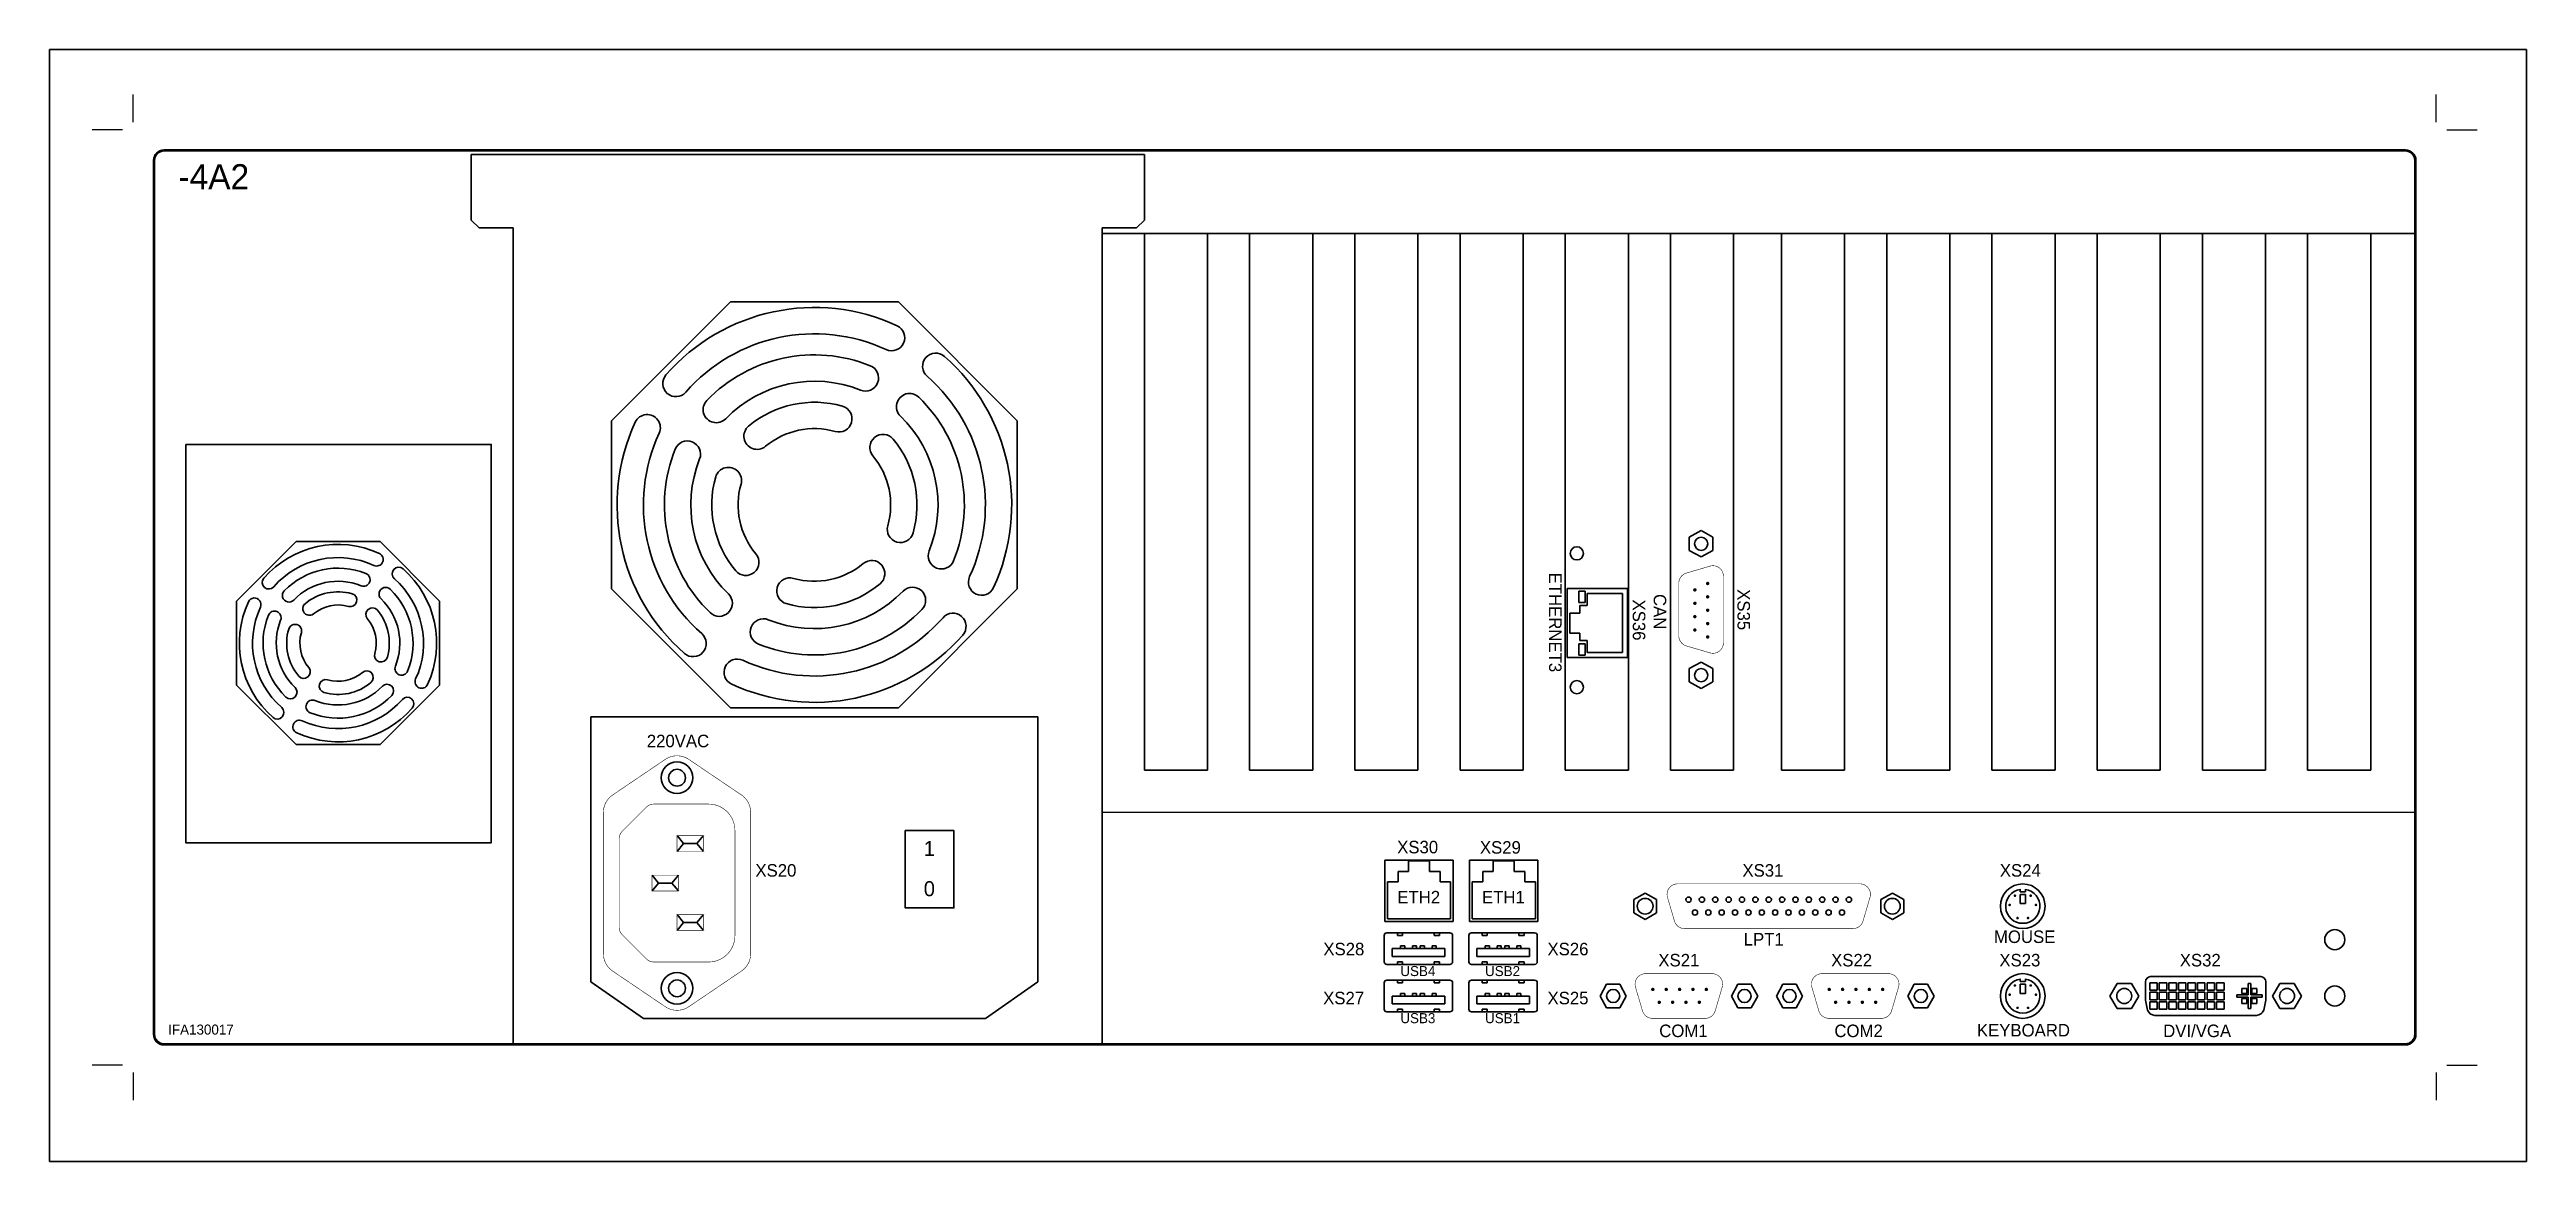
# Model space of a CAD drawing. Extents: x -2364 to 9601, y -871 to 1549.
# Drawn here: x 8441 to 8935.4, y -486 to -264.2 of the extents above; entities that cross this region are included whole.
import ezdxf

# ---------------------------------------------------------------- set-up
doc = ezdxf.new("R2010")
doc.units = 0
doc.layers.get('0').update_dxf_attribs({"linetype": 'CONTINUOUS'})
doc.layers.add('NRS', color=1, linetype='CONTINUOUS')

msp = doc.modelspace()

# ---------------------------------------------------------------- texts
at = {"color": 7, "lineweight": 35}
for s, height, p in [('-4A2', 5, (8466.69053, -292.06567)), ('1', 3, (8615.48246, -425.08527)), ('0', 3, (8615.48246, -433.10913)), ('IFA130017', 2, (8464.64881, -460.71597))]:
    msp.add_text(s, height=height, dxfattribs=at).set_placement(p)
at = {"layer": 'NRS', "color": 7, "lineweight": 25}
for s, p in [('ETHERNET3', (8740.30302, -368.54681)), ('XS36', (8757.0239, -373.91592)), ('CAN', (8761.19507, -372.81569)), ('XS35', (8777.91595, -371.85478))]:
    msp.add_text(s, height=2.5, rotation=270, dxfattribs=at).set_placement(p)
for s, height, p in [('220VAC', 2.5, (8560.19057, -403.3911)), ('XS30', 2.5, (8709.98629, -424.5567)), ('XS29', 2.5, (8726.50111, -424.62244)), ('XS20', 2.5, (8581.87392, -429.20701)), ('XS31', 2.5, (8778.91318, -429.20701)), ('XS24', 2.5, (8830.29402, -429.20701)), ('ETH2', 2.5, (8710.00982, -434.54509)), ('ETH1', 2.5, (8726.9194, -434.54509)), ('MOUSE', 2.5, (8829.126, -442.44592)), ('XS28', 2.5, (8695.25307, -444.89995)), ('XS26', 2.5, (8739.99314, -444.89995)), ('XS21', 2.5, (8762.12682, -447.11735)), ('LPT1', 2.5, (8779.16926, -442.95087)), ('XS22', 2.5, (8796.6142, -447.11735)), ('XS23', 2.5, (8830.20303, -447.11735)), ('XS32', 2.5, (8866.21649, -447.11735)), ('USB4', 2, (8710.61993, -449.04425)), ('USB2', 2, (8727.52951, -449.04425)), ('XS27', 2.5, (8695.20859, -454.68)), ('XS25', 2.5, (8740.0028, -454.68)), ('USB3', 2, (8710.6238, -458.43927)), ('USB1', 2, (8727.53338, -458.43927)), ('COM1', 2.5, (8762.29996, -461.22165)), ('COM2', 2.5, (8797.266, -461.22165)), ('KEYBOARD', 2.5, (8825.72065, -461.09803)), ('DVI/VGA', 2.5, (8862.90349, -461.22165))]:
    msp.add_text(s, height=height, dxfattribs=at).set_placement(p)

# ---------------------------------------------------------------- linework, layer by layer
at = {"color": 7, "lineweight": 35}
for p, q in [((8461.71646, -286.32009), (8461.71646, -460.67131)), ((8461.92652, -286.32009), (8461.92652, -460.67131)), ((8911.24854, -284.21947), (8463.81708, -284.21947)), ((8911.24854, -284.42953), (8463.81708, -284.42953)), ((8525.1252, -298.23746), (8525.1252, -285.13361)), ((8525.1252, -285.13361), (8659.51371, -285.13361)), ((8659.51371, -298.23746), (8659.51371, -285.13361)), ((8913.13909, -460.67131), (8913.13909, -286.32009)), ((8913.34916, -460.67131), (8913.34916, -286.32009)), ((8526.70323, -299.77282), (8525.1252, -298.23746)), ((8533.52093, -299.77282), (8526.70323, -299.77282)), ((8533.52093, -299.77282), (8533.52093, -462.56187)), ((8651.11799, -300.86332), (8651.11799, -299.77282)), ((8651.11799, -299.77282), (8657.93568, -299.77282)), ((8651.11799, -300.86332), (8913.13909, -300.86332)), ((8651.11799, -300.86332), (8651.11799, -407.9948)), ((8651.11799, -300.86332), (8651.11799, -407.9948)), ((8651.11799, -300.86332), (8651.11799, -462.56187)), ((8657.93568, -299.77282), (8659.51371, -298.23746)), ((8659.52046, -300.86332), (8659.52046, -407.9948)), ((8672.12416, -300.86332), (8672.12416, -407.9948)), ((8672.12416, -300.86332), (8672.12416, -407.9948)), ((8680.52663, -300.86332), (8680.52663, -407.9948)), ((8693.13033, -300.86332), (8693.13033, -407.9948)), ((8693.13033, -300.86332), (8693.13033, -407.9948)), ((8701.5328, -300.86332), (8701.5328, -407.9948)), ((8714.13651, -300.86332), (8714.13651, -407.9948)), ((8714.13651, -300.86332), (8714.13651, -407.9948)), ((8722.53897, -300.86332), (8722.53897, -407.9948)), ((8889.09105, -300.86332), (8729.74436, -300.86332)), ((8735.14268, -300.86332), (8735.14268, -407.9948)), ((8735.14268, -300.86332), (8735.14268, -407.9948)), ((8743.54515, -300.86332), (8743.54515, -407.9948)), ((8756.14885, -300.86332), (8756.14885, -407.9948)), ((8756.14885, -300.86332), (8756.14885, -407.9948)), ((8764.55132, -300.86332), (8764.55132, -407.9948)), ((8777.15502, -300.86332), (8777.15502, -407.9948)), ((8777.15502, -300.86332), (8777.15502, -407.9948)), ((8786.71019, -300.86332), (8786.71019, -407.9948)), ((8799.3139, -300.86332), (8799.3139, -407.9948)), ((8799.3139, -300.86332), (8799.3139, -407.9948)), ((8807.71637, -300.86332), (8807.71637, -407.9948)), ((8820.32007, -300.86332), (8820.32007, -407.9948)), ((8820.32007, -300.86332), (8820.32007, -407.9948)), ((8828.72254, -300.86332), (8828.72254, -407.9948)), ((8841.32624, -300.86332), (8841.32624, -407.9948)), ((8841.32624, -300.86332), (8841.32624, -407.9948)), ((8849.72871, -300.86332), (8849.72871, -407.9948)), ((8862.33241, -300.86332), (8862.33241, -407.9948)), ((8862.33241, -300.86332), (8862.33241, -407.9948)), ((8870.73488, -300.86332), (8870.73488, -407.9948)), ((8883.33858, -300.86332), (8883.33858, -407.9948)), ((8891.74105, -300.86332), (8891.74105, -407.9948)), ((8904.34476, -300.86332), (8904.34476, -407.9948)), ((8553.15919, -338.27522), (8576.87626, -314.55815)), ((8576.87626, -314.55815), (8610.41727, -314.55815)), ((8610.41727, -314.55815), (8634.13435, -338.27522)), ((8553.15919, -371.81623), (8553.15919, -338.27522)), ((8634.13435, -338.27522), (8634.13435, -371.81623)), ((8768.30251, -361.48344), (8770.66309, -360.172)), ((8770.66309, -360.172), (8773.02368, -361.48344)), ((8478.30772, -374.23345), (8490.16626, -362.37491)), ((8490.16626, -362.37491), (8506.93676, -362.37491)), ((8506.93676, -362.37491), (8518.7953, -374.23345)), ((8768.30251, -364.10632), (8768.30251, -361.48344)), ((8770.66309, -365.41775), (8768.30251, -364.10632)), ((8773.02368, -364.10632), (8770.66309, -365.41775)), ((8773.02368, -361.48344), (8773.02368, -364.10632)), ((8478.30772, -391.00395), (8478.30772, -374.23345)), ((8518.7953, -374.23345), (8518.7953, -391.00395)), ((8576.87626, -395.5333), (8553.15919, -371.81623)), ((8634.13435, -371.81623), (8610.41727, -395.5333)), ((8743.93826, -371.74816), (8743.93826, -385.49816)), ((8755.93826, -371.74816), (8743.93826, -371.74816)), ((8746.2354, -374.49816), (8746.2354, -372.24816)), ((8746.2354, -372.24816), (8747.4854, -372.24816)), ((8747.4854, -374.49816), (8746.2354, -374.49816)), ((8746.43826, -375.12316), (8747.93826, -375.12316)), ((8746.43826, -375.12316), (8746.43826, -376.62316)), ((8747.4854, -372.24816), (8747.4854, -374.49816)), ((8747.93826, -372.74816), (8747.93826, -375.12316)), ((8754.93826, -372.74816), (8747.93826, -372.74816)), ((8754.93826, -372.74816), (8754.93826, -384.49816)), ((8755.93826, -371.74816), (8755.93826, -385.49816)), ((8744.43826, -376.62316), (8744.43826, -380.62316)), ((8744.43826, -376.62316), (8746.43826, -376.62316)), ((8744.43826, -380.62316), (8746.43826, -380.62316)), ((8746.43826, -380.62316), (8746.43826, -382.12316)), ((8755.93826, -385.49816), (8743.93826, -385.49816)), ((8747.4854, -382.74816), (8746.2354, -382.74816)), ((8746.2354, -382.74816), (8746.2354, -384.99816)), ((8746.2354, -384.99816), (8747.4854, -384.99816)), ((8746.43826, -382.12316), (8747.93826, -382.12316)), ((8747.4854, -384.99816), (8747.4854, -382.74816)), ((8747.93826, -382.12316), (8747.93826, -384.49816)), ((8754.93826, -384.49816), (8747.93826, -384.49816)), ((8768.30251, -387.71219), (8770.66309, -386.40076)), ((8768.30251, -390.33507), (8768.30251, -387.71219)), ((8770.66309, -391.64651), (8768.30251, -390.33507)), ((8770.66309, -386.40076), (8773.02368, -387.71219)), ((8773.02368, -390.33507), (8770.66309, -391.64651)), ((8773.02368, -387.71219), (8773.02368, -390.33507)), ((8490.16626, -402.86249), (8478.30772, -391.00395)), ((8518.7953, -391.00395), (8506.93676, -402.86249)), ((8610.41727, -395.5333), (8576.87626, -395.5333)), ((8549.00865, -450.21497), (8549.00865, -397.32469)), ((8638.28488, -397.32469), (8549.00865, -397.32469)), ((8638.28488, -450.21497), (8638.28488, -397.32469)), ((8506.93676, -402.86249), (8490.16626, -402.86249)), ((8672.12416, -407.9948), (8659.52046, -407.9948)), ((8693.13033, -407.9948), (8680.52663, -407.9948)), ((8714.13651, -407.9948), (8701.5328, -407.9948)), ((8735.14268, -407.9948), (8722.53897, -407.9948)), ((8756.14885, -407.9948), (8743.54515, -407.9948)), ((8777.15502, -407.9948), (8764.55132, -407.9948)), ((8799.3139, -407.9948), (8786.71019, -407.9948)), ((8820.32007, -407.9948), (8807.71637, -407.9948)), ((8841.32624, -407.9948), (8828.72254, -407.9948)), ((8862.33241, -407.9948), (8849.72871, -407.9948)), ((8883.33858, -407.9948), (8870.73488, -407.9948)), ((8904.34476, -407.9948), (8891.74105, -407.9948)), ((8566.22828, -421.02921), (8567.52499, -422.60468)), ((8567.52499, -422.60468), (8566.22828, -424.18014)), ((8570.18311, -422.60468), (8567.52499, -422.60468)), ((8571.47982, -421.02921), (8570.18311, -422.60468)), ((8570.18311, -422.60468), (8571.47982, -424.18014)), ((8561.23931, -428.90653), (8562.53602, -430.48199)), ((8566.49085, -428.90653), (8565.19414, -430.48199)), ((8707.52838, -425.9311), (8707.52838, -438.12686)), ((8707.52838, -425.9311), (8721.18239, -425.9311)), ((8710.15415, -430.24955), (8710.15415, -428.14893)), ((8710.15415, -428.14893), (8712.25477, -428.14893)), ((8712.25477, -426.04831), (8716.456, -426.04831)), ((8712.25477, -428.14893), (8712.25477, -426.04831)), ((8716.456, -426.04831), (8716.456, -428.14893)), ((8716.456, -428.14893), (8718.55662, -428.14893)), ((8718.55662, -428.14893), (8718.55662, -430.24955)), ((8721.18239, -438.12686), (8721.18239, -425.9311)), ((8724.43796, -425.9311), (8724.43796, -438.12686)), ((8724.43796, -425.9311), (8738.09197, -425.9311)), ((8727.06373, -428.14893), (8729.16435, -428.14893)), ((8727.06373, -430.24955), (8727.06373, -428.14893)), ((8729.16435, -428.14893), (8729.16435, -426.04831)), ((8729.16435, -426.04831), (8733.36558, -426.04831)), ((8733.36558, -426.04831), (8733.36558, -428.14893)), ((8733.36558, -428.14893), (8735.4662, -428.14893)), ((8735.4662, -428.14893), (8735.4662, -430.24955)), ((8738.09197, -438.12686), (8738.09197, -425.9311)), ((8562.53602, -430.48199), (8561.23931, -432.05745)), ((8565.19414, -430.48199), (8562.53602, -430.48199)), ((8565.19414, -430.48199), (8566.49085, -432.05745)), ((8708.05354, -437.60171), (8708.05354, -430.24955)), ((8708.05354, -430.24955), (8710.15415, -430.24955)), ((8718.55662, -430.24955), (8720.65724, -430.24955)), ((8720.65724, -430.24955), (8720.65724, -437.60171)), ((8724.96312, -430.24955), (8727.06373, -430.24955)), ((8724.96312, -437.60171), (8724.96312, -430.24955)), ((8735.4662, -430.24955), (8737.56682, -430.24955)), ((8737.56682, -430.24955), (8737.56682, -437.60171)), ((8757.20691, -433.79555), (8759.4809, -432.48266)), ((8757.20691, -436.42132), (8757.20691, -433.79555)), ((8759.4809, -432.48266), (8761.75488, -433.79555)), ((8761.75488, -433.79555), (8761.75488, -436.42132)), ((8806.57142, -433.79555), (8808.8454, -432.48266)), ((8806.57142, -436.42132), (8806.57142, -433.79555)), ((8808.8454, -432.48266), (8811.11939, -433.79555)), ((8811.11939, -433.79555), (8811.11939, -436.42132)), ((8834.35061, -431.6987), (8834.35061, -432.22327)), ((8834.35061, -432.22327), (8835.39976, -432.22327)), ((8834.35061, -434.58386), (8834.35061, -432.74785)), ((8834.35061, -432.74785), (8835.39976, -432.74785)), ((8835.39976, -434.58386), (8834.35061, -434.58386)), ((8835.39976, -432.22327), (8835.39976, -431.6987)), ((8835.39976, -432.74785), (8835.39976, -434.58386)), ((8566.22828, -436.78384), (8567.52499, -438.35931)), ((8567.52499, -438.35931), (8566.22828, -439.93477)), ((8570.18311, -438.35931), (8567.52499, -438.35931)), ((8571.47982, -436.78384), (8570.18311, -438.35931)), ((8570.18311, -438.35931), (8571.47982, -439.93477)), ((8707.52838, -438.12686), (8721.18239, -438.12686)), ((8720.65724, -437.60171), (8708.05354, -437.60171)), ((8724.43796, -438.12686), (8738.09197, -438.12686)), ((8737.56682, -437.60171), (8724.96312, -437.60171)), ((8759.4809, -437.73421), (8757.20691, -436.42132)), ((8761.75488, -436.42132), (8759.4809, -437.73421)), ((8808.8454, -437.73421), (8806.57142, -436.42132)), ((8811.11939, -436.42132), (8808.8454, -437.73421)), ((8707.3933, -446.19122), (8707.3933, -440.93925)), ((8707.9185, -440.41406), (8720.52321, -440.41406)), ((8719.47282, -443.56524), (8708.96889, -443.56524)), ((8708.96889, -443.56524), (8708.96889, -445.14083)), ((8710.01928, -440.93925), (8710.01928, -440.41406)), ((8710.01928, -440.93925), (8711.06968, -440.93925)), ((8711.48983, -443.04004), (8710.64952, -443.04004)), ((8710.64952, -443.04004), (8710.64952, -443.56524)), ((8711.06968, -440.93925), (8711.06968, -440.41406)), ((8711.48983, -443.04004), (8711.48983, -443.56524)), ((8713.85322, -443.04004), (8713.0129, -443.04004)), ((8713.0129, -443.04004), (8713.0129, -443.56524)), ((8713.85322, -443.04004), (8713.85322, -443.56524)), ((8714.58849, -443.56524), (8714.58849, -443.04004)), ((8715.42881, -443.04004), (8714.58849, -443.04004)), ((8715.42881, -443.56524), (8715.42881, -443.04004)), ((8716.95188, -443.56524), (8716.95188, -443.04004)), ((8717.79219, -443.04004), (8716.95188, -443.04004)), ((8717.37203, -440.41406), (8717.37203, -440.93925)), ((8717.37203, -440.93925), (8718.42243, -440.93925)), ((8717.79219, -443.56524), (8717.79219, -443.04004)), ((8718.42243, -440.41406), (8718.42243, -440.93925)), ((8719.47282, -445.14083), (8719.47282, -443.56524)), ((8721.04841, -440.93925), (8721.04841, -446.19122)), ((8724.30288, -446.19122), (8724.30288, -440.93925)), ((8724.82808, -440.41406), (8737.43279, -440.41406)), ((8725.87847, -443.56524), (8725.87847, -445.14083)), ((8736.3824, -443.56524), (8725.87847, -443.56524)), ((8726.92886, -440.93925), (8726.92886, -440.41406)), ((8726.92886, -440.93925), (8727.97926, -440.93925)), ((8728.39941, -443.04004), (8727.5591, -443.04004)), ((8727.5591, -443.04004), (8727.5591, -443.56524)), ((8727.97926, -440.93925), (8727.97926, -440.41406)), ((8728.39941, -443.04004), (8728.39941, -443.56524)), ((8730.7628, -443.04004), (8729.92248, -443.04004)), ((8729.92248, -443.04004), (8729.92248, -443.56524)), ((8730.7628, -443.04004), (8730.7628, -443.56524)), ((8731.49807, -443.56524), (8731.49807, -443.04004)), ((8732.33839, -443.04004), (8731.49807, -443.04004)), ((8732.33839, -443.56524), (8732.33839, -443.04004)), ((8733.86146, -443.56524), (8733.86146, -443.04004)), ((8734.70177, -443.04004), (8733.86146, -443.04004)), ((8734.28161, -440.41406), (8734.28161, -440.93925)), ((8734.28161, -440.93925), (8735.33201, -440.93925)), ((8734.70177, -443.56524), (8734.70177, -443.04004)), ((8735.33201, -440.41406), (8735.33201, -440.93925)), ((8736.3824, -445.14083), (8736.3824, -443.56524)), ((8737.95799, -440.93925), (8737.95799, -446.19122)), ((8720.52321, -446.71642), (8707.9185, -446.71642)), ((8707.9185, -449.8676), (8720.52321, -449.8676)), ((8708.96889, -445.14083), (8719.47282, -445.14083)), ((8710.01928, -446.71642), (8710.01928, -446.19122)), ((8711.06968, -446.19122), (8710.01928, -446.19122)), ((8710.01928, -450.39279), (8710.01928, -449.8676)), ((8711.06968, -446.71642), (8711.06968, -446.19122)), ((8711.06968, -450.39279), (8711.06968, -449.8676)), ((8718.42243, -446.19122), (8717.37203, -446.19122)), ((8717.37203, -446.19122), (8717.37203, -446.71642)), ((8717.37203, -449.8676), (8717.37203, -450.39279)), ((8718.42243, -446.19122), (8718.42243, -446.71642)), ((8718.42243, -449.8676), (8718.42243, -450.39279)), ((8737.43279, -446.71642), (8724.82808, -446.71642)), ((8724.82808, -449.8676), (8737.43279, -449.8676)), ((8725.87847, -445.14083), (8736.3824, -445.14083)), ((8726.92886, -446.71642), (8726.92886, -446.19122)), ((8727.97926, -446.19122), (8726.92886, -446.19122)), ((8726.92886, -450.39279), (8726.92886, -449.8676)), ((8727.97926, -446.71642), (8727.97926, -446.19122)), ((8727.97926, -450.39279), (8727.97926, -449.8676)), ((8734.28161, -446.19122), (8734.28161, -446.71642)), ((8735.33201, -446.19122), (8734.28161, -446.19122)), ((8734.28161, -449.8676), (8734.28161, -450.39279)), ((8735.33201, -446.19122), (8735.33201, -446.71642)), ((8735.33201, -449.8676), (8735.33201, -450.39279)), ((8834.35061, -449.60904), (8834.35061, -450.13361)), ((8835.39976, -450.13361), (8835.39976, -449.60904)), ((8860.38102, -449.15878), (8882.38102, -449.15878)), ((8549.00865, -450.21497), (8559.51174, -457.52039)), ((8638.28488, -450.21497), (8627.7818, -457.52039)), ((8707.3933, -455.64476), (8707.3933, -450.39279)), ((8719.47282, -453.01878), (8708.96889, -453.01878)), ((8708.96889, -453.01878), (8708.96889, -454.59436)), ((8708.96889, -454.59436), (8719.47282, -454.59436)), ((8710.01928, -450.39279), (8711.06968, -450.39279)), ((8711.48983, -452.49358), (8710.64952, -452.49358)), ((8710.64952, -452.49358), (8710.64952, -453.01878)), ((8711.48983, -452.49358), (8711.48983, -453.01878)), ((8713.85322, -452.49358), (8713.0129, -452.49358)), ((8713.0129, -452.49358), (8713.0129, -453.01878)), ((8713.85322, -452.49358), (8713.85322, -453.01878)), ((8714.58849, -453.01878), (8714.58849, -452.49358)), ((8715.42881, -452.49358), (8714.58849, -452.49358)), ((8715.42881, -453.01878), (8715.42881, -452.49358)), ((8716.95188, -453.01878), (8716.95188, -452.49358)), ((8717.79219, -452.49358), (8716.95188, -452.49358)), ((8717.37203, -450.39279), (8718.42243, -450.39279)), ((8717.79219, -453.01878), (8717.79219, -452.49358)), ((8719.47282, -454.59436), (8719.47282, -453.01878)), ((8721.04841, -450.39279), (8721.04841, -455.64476)), ((8724.30288, -455.64476), (8724.30288, -450.39279)), ((8736.3824, -453.01878), (8725.87847, -453.01878)), ((8725.87847, -453.01878), (8725.87847, -454.59436)), ((8725.87847, -454.59436), (8736.3824, -454.59436)), ((8726.92886, -450.39279), (8727.97926, -450.39279)), ((8728.39941, -452.49358), (8727.5591, -452.49358)), ((8727.5591, -452.49358), (8727.5591, -453.01878)), ((8728.39941, -452.49358), (8728.39941, -453.01878)), ((8729.92248, -452.49358), (8729.92248, -453.01878)), ((8730.7628, -452.49358), (8729.92248, -452.49358)), ((8730.7628, -452.49358), (8730.7628, -453.01878)), ((8731.49807, -453.01878), (8731.49807, -452.49358)), ((8732.33839, -452.49358), (8731.49807, -452.49358)), ((8732.33839, -453.01878), (8732.33839, -452.49358)), ((8733.86146, -453.01878), (8733.86146, -452.49358)), ((8734.70177, -452.49358), (8733.86146, -452.49358)), ((8734.28161, -450.39279), (8735.33201, -450.39279)), ((8734.70177, -453.01878), (8734.70177, -452.49358)), ((8736.3824, -454.59436), (8736.3824, -453.01878)), ((8737.95799, -450.39279), (8737.95799, -455.64476)), ((8750.47721, -453.01878), (8751.78865, -450.65819)), ((8751.78865, -455.37936), (8750.47721, -453.01878)), ((8751.78865, -450.65819), (8754.41152, -450.65819)), ((8754.41152, -450.65819), (8755.72296, -453.01878)), ((8755.72296, -453.01878), (8754.41152, -455.37936)), ((8776.70596, -453.01878), (8778.0174, -450.65819)), ((8778.0174, -455.37936), (8776.70596, -453.01878)), ((8778.0174, -450.65819), (8780.64028, -450.65819)), ((8780.64028, -450.65819), (8781.95171, -453.01878)), ((8781.95171, -453.01878), (8780.64028, -455.37936)), ((8785.68451, -453.01878), (8786.99595, -450.65819)), ((8786.99595, -455.37936), (8785.68451, -453.01878)), ((8786.99595, -450.65819), (8789.61883, -450.65819)), ((8789.61883, -450.65819), (8790.93026, -453.01878)), ((8790.93026, -453.01878), (8789.61883, -455.37936)), ((8811.91327, -453.01878), (8813.2247, -450.65819)), ((8813.2247, -455.37936), (8811.91327, -453.01878)), ((8813.2247, -450.65819), (8815.84758, -450.65819)), ((8815.84758, -450.65819), (8817.15902, -453.01878)), ((8817.15902, -453.01878), (8815.84758, -455.37936)), ((8834.35061, -450.13361), (8835.39976, -450.13361)), ((8834.35061, -450.65819), (8835.39976, -450.65819)), ((8834.35061, -452.4942), (8834.35061, -450.65819)), ((8835.39976, -452.4942), (8834.35061, -452.4942)), ((8835.39976, -450.65819), (8835.39976, -452.4942)), ((8853.68765, -450.51878), (8852.24427, -453.01878)), ((8852.24427, -453.01878), (8853.68765, -455.51878)), ((8856.5744, -450.51878), (8853.68765, -450.51878)), ((8858.01778, -453.01878), (8856.5744, -450.51878)), ((8856.5744, -455.51878), (8858.01778, -453.01878)), ((8859.38102, -453.87878), (8859.38102, -450.15878)), ((8859.38102, -453.87878), (8859.78914, -455.85312)), ((8860.22102, -451.86378), (8860.22102, -450.36378)), ((8860.22102, -450.36378), (8861.72102, -450.36378)), ((8860.22102, -451.86378), (8861.72102, -451.86378)), ((8860.22102, -453.76878), (8860.22102, -452.26878)), ((8860.22102, -452.26878), (8861.72102, -452.26878)), ((8860.22102, -453.76878), (8861.72102, -453.76878)), ((8860.22102, -454.17378), (8860.22102, -455.67378)), ((8860.22102, -454.17378), (8861.72102, -454.17378)), ((8861.72102, -451.86378), (8861.72102, -450.36378)), ((8861.72102, -453.76878), (8861.72102, -452.26878)), ((8861.72102, -454.17378), (8861.72102, -455.67378)), ((8862.12602, -451.86378), (8862.12602, -450.36378)), ((8862.12602, -450.36378), (8863.62602, -450.36378)), ((8862.12602, -451.86378), (8863.62602, -451.86378)), ((8862.12602, -452.26878), (8863.62602, -452.26878)), ((8862.12602, -453.76878), (8862.12602, -452.26878)), ((8862.12602, -453.76878), (8863.62602, -453.76878)), ((8862.12602, -454.17378), (8863.62602, -454.17378)), ((8862.12602, -454.17378), (8862.12602, -455.67378)), ((8863.62602, -451.86378), (8863.62602, -450.36378)), ((8863.62602, -453.76878), (8863.62602, -452.26878)), ((8863.62602, -454.17378), (8863.62602, -455.67378)), ((8864.03102, -451.86378), (8864.03102, -450.36378)), ((8864.03102, -450.36378), (8865.53102, -450.36378)), ((8864.03102, -451.86378), (8865.53102, -451.86378)), ((8864.03102, -452.26878), (8865.53102, -452.26878)), ((8864.03102, -453.76878), (8864.03102, -452.26878)), ((8864.03102, -453.76878), (8865.53102, -453.76878)), ((8864.03102, -454.17378), (8865.53102, -454.17378)), ((8864.03102, -454.17378), (8864.03102, -455.67378)), ((8865.53102, -451.86378), (8865.53102, -450.36378)), ((8865.53102, -453.76878), (8865.53102, -452.26878)), ((8865.53102, -454.17378), (8865.53102, -455.67378)), ((8865.93602, -451.86378), (8865.93602, -450.36378)), ((8865.93602, -450.36378), (8867.43602, -450.36378)), ((8865.93602, -451.86378), (8867.43602, -451.86378)), ((8865.93602, -452.26878), (8867.43602, -452.26878)), ((8865.93602, -453.76878), (8865.93602, -452.26878)), ((8865.93602, -453.76878), (8867.43602, -453.76878)), ((8865.93602, -454.17378), (8867.43602, -454.17378)), ((8865.93602, -454.17378), (8865.93602, -455.67378)), ((8867.43602, -451.86378), (8867.43602, -450.36378)), ((8867.43602, -453.76878), (8867.43602, -452.26878)), ((8867.43602, -454.17378), (8867.43602, -455.67378)), ((8867.84102, -451.86378), (8867.84102, -450.36378)), ((8867.84102, -450.36378), (8869.34102, -450.36378)), ((8867.84102, -451.86378), (8869.34102, -451.86378)), ((8867.84102, -452.26878), (8869.34102, -452.26878)), ((8867.84102, -453.76878), (8867.84102, -452.26878)), ((8867.84102, -453.76878), (8869.34102, -453.76878)), ((8867.84102, -454.17378), (8869.34102, -454.17378)), ((8867.84102, -454.17378), (8867.84102, -455.67378)), ((8869.34102, -451.86378), (8869.34102, -450.36378)), ((8869.34102, -453.76878), (8869.34102, -452.26878)), ((8869.34102, -454.17378), (8869.34102, -455.67378)), ((8869.74602, -451.86378), (8869.74602, -450.36378)), ((8869.74602, -450.36378), (8871.24602, -450.36378)), ((8869.74602, -451.86378), (8871.24602, -451.86378)), ((8869.74602, -452.26878), (8871.24602, -452.26878)), ((8869.74602, -453.76878), (8869.74602, -452.26878)), ((8869.74602, -453.76878), (8871.24602, -453.76878)), ((8869.74602, -454.17378), (8871.24602, -454.17378)), ((8869.74602, -454.17378), (8869.74602, -455.67378)), ((8871.24602, -451.86378), (8871.24602, -450.36378)), ((8871.24602, -453.76878), (8871.24602, -452.26878)), ((8871.24602, -454.17378), (8871.24602, -455.67378)), ((8871.65102, -451.86378), (8871.65102, -450.36378)), ((8871.65102, -450.36378), (8873.15102, -450.36378)), ((8871.65102, -451.86378), (8873.15102, -451.86378)), ((8871.65102, -452.26878), (8873.15102, -452.26878)), ((8871.65102, -453.76878), (8871.65102, -452.26878)), ((8871.65102, -453.76878), (8873.15102, -453.76878)), ((8871.65102, -454.17378), (8873.15102, -454.17378)), ((8871.65102, -454.17378), (8871.65102, -455.67378)), ((8873.15102, -451.86378), (8873.15102, -450.36378)), ((8873.15102, -453.76878), (8873.15102, -452.26878)), ((8873.15102, -454.17378), (8873.15102, -455.67378)), ((8873.55602, -451.86378), (8873.55602, -450.36378)), ((8873.55602, -450.36378), (8875.05602, -450.36378)), ((8873.55602, -451.86378), (8875.05602, -451.86378)), ((8873.55602, -452.26878), (8875.05602, -452.26878)), ((8873.55602, -453.76878), (8873.55602, -452.26878)), ((8873.55602, -453.76878), (8875.05602, -453.76878)), ((8873.55602, -454.17378), (8875.05602, -454.17378)), ((8873.55602, -454.17378), (8873.55602, -455.67378)), ((8875.05602, -451.86378), (8875.05602, -450.36378)), ((8875.05602, -453.76878), (8875.05602, -452.26878)), ((8875.05602, -454.17378), (8875.05602, -455.67378)), ((8877.63102, -452.76878), (8879.88102, -452.76878)), ((8877.63102, -453.26878), (8877.63102, -452.76878)), ((8877.63102, -453.26878), (8879.88102, -453.26878)), ((8878.63102, -452.51878), (8878.63102, -451.51878)), ((8878.63102, -451.51878), (8879.63102, -451.51878)), ((8878.63102, -452.51878), (8879.63102, -452.51878)), ((8878.63102, -453.51878), (8879.63102, -453.51878)), ((8878.63102, -453.51878), (8878.63102, -454.51878)), ((8878.63102, -454.51878), (8879.63102, -454.51878)), ((8879.63102, -452.51878), (8879.63102, -451.51878)), ((8879.63102, -453.51878), (8879.63102, -454.51878)), ((8879.88102, -452.76878), (8879.88102, -450.51878)), ((8879.88102, -450.51878), (8880.38102, -450.51878)), ((8879.88102, -455.51878), (8879.88102, -453.26878)), ((8880.38102, -452.76878), (8880.38102, -450.51878)), ((8880.38102, -452.76878), (8882.63102, -452.76878)), ((8880.38102, -453.26878), (8882.63102, -453.26878)), ((8880.38102, -455.51878), (8880.38102, -453.26878)), ((8880.63102, -452.51878), (8880.63102, -451.51878)), ((8880.63102, -451.51878), (8881.63102, -451.51878)), ((8880.63102, -452.51878), (8881.63102, -452.51878)), ((8880.63102, -453.51878), (8880.63102, -454.51878)), ((8880.63102, -453.51878), (8881.63102, -453.51878)), ((8880.63102, -454.51878), (8881.63102, -454.51878)), ((8881.63102, -452.51878), (8881.63102, -451.51878)), ((8881.63102, -453.51878), (8881.63102, -454.51878)), ((8882.63102, -453.26878), (8882.63102, -452.76878)), ((8883.38102, -453.87878), (8882.97291, -455.85312)), ((8883.38102, -453.87878), (8883.38102, -450.15878)), ((8884.74427, -453.01878), (8886.18765, -450.51878)), ((8886.18765, -455.51878), (8884.74427, -453.01878)), ((8886.18765, -450.51878), (8889.0744, -450.51878)), ((8889.0744, -450.51878), (8890.51778, -453.01878)), ((8890.51778, -453.01878), (8889.0744, -455.51878)), ((8559.51174, -457.52039), (8627.7818, -457.52039)), ((8720.52321, -456.16995), (8707.9185, -456.16995)), ((8710.01928, -456.16995), (8710.01928, -455.64476)), ((8711.06968, -455.64476), (8710.01928, -455.64476)), ((8711.06968, -456.16995), (8711.06968, -455.64476)), ((8718.42243, -455.64476), (8717.37203, -455.64476)), ((8717.37203, -455.64476), (8717.37203, -456.16995)), ((8718.42243, -455.64476), (8718.42243, -456.16995)), ((8737.43279, -456.16995), (8724.82808, -456.16995)), ((8726.92886, -456.16995), (8726.92886, -455.64476)), ((8727.97926, -455.64476), (8726.92886, -455.64476)), ((8727.97926, -456.16995), (8727.97926, -455.64476)), ((8735.33201, -455.64476), (8734.28161, -455.64476)), ((8734.28161, -455.64476), (8734.28161, -456.16995)), ((8735.33201, -455.64476), (8735.33201, -456.16995)), ((8754.41152, -455.37936), (8751.78865, -455.37936)), ((8780.64028, -455.37936), (8778.0174, -455.37936)), ((8789.61883, -455.37936), (8786.99595, -455.37936)), ((8815.84758, -455.37936), (8813.2247, -455.37936)), ((8853.68765, -455.51878), (8856.5744, -455.51878)), ((8860.22102, -455.67378), (8861.72102, -455.67378)), ((8861.21216, -456.87878), (8881.54989, -456.87878)), ((8862.12602, -455.67378), (8863.62602, -455.67378)), ((8864.03102, -455.67378), (8865.53102, -455.67378)), ((8865.93602, -455.67378), (8867.43602, -455.67378)), ((8867.84102, -455.67378), (8869.34102, -455.67378)), ((8869.74602, -455.67378), (8871.24602, -455.67378)), ((8871.65102, -455.67378), (8873.15102, -455.67378)), ((8873.55602, -455.67378), (8875.05602, -455.67378)), ((8879.88102, -455.51878), (8880.38102, -455.51878)), ((8889.0744, -455.51878), (8886.18765, -455.51878)), ((8463.81708, -462.56187), (8911.24854, -462.56187)), ((8463.81708, -462.77193), (8911.24854, -462.77193))]:
    msp.add_line(p, q, dxfattribs=at)
at = {"color": 7}
msp.add_line((8913.13909, -416.39727), (8651.11799, -416.39727), dxfattribs=at)
at = {"color": 7, "lineweight": 35}
for points in [[(8468.16571, -342.97959), (8529.15258, -342.97959), (8529.15258, -422.45539), (8468.16571, -422.45539)], [(8611.78325, -420.01756), (8621.50688, -420.01756), (8621.50688, -435.43183), (8611.78325, -435.43183)]]:
    msp.add_lwpolyline(points, close=True, dxfattribs=at)
for points, const_width in [([(8775.12198, -369.27123), (8775.12198, -382.54728, -0.500705616), (8772.43161, -384.56032), (8767.71044, -383.17174, -0.332706414), (8766.20421, -381.1587), (8766.20421, -370.65981, -0.332706414), (8767.71044, -368.64677), (8772.43161, -367.25819, -0.500705616)], 0.10492), ([(8771.80219, -370.71733, 1), (8772.14456, -370.71733, 1)], 0.34237), ([(8769.23841, -371.99549, 1), (8769.58078, -371.99549, 1)], 0.34237), ([(8769.23841, -374.66327, 1), (8769.58078, -374.66327, 1)], 0.34237), ([(8771.80219, -373.38511, 1), (8772.14456, -373.38511, 1)], 0.34237), ([(8771.80219, -376.0529, 1), (8772.14456, -376.0529, 1)], 0.34237), ([(8769.23841, -377.33106, 1), (8769.58078, -377.33106, 1)], 0.34237), ([(8769.23841, -379.99884, 1), (8769.58078, -379.99884, 1)], 0.34237), ([(8771.80219, -378.72068, 1), (8772.14456, -378.72068, 1)], 0.34237), ([(8771.80219, -381.38846, 1), (8772.14456, -381.38846, 1)], 0.34237), ([(8580.9326, -416.39784), (8580.9326, -444.56614, -0.248970266), (8579.08535, -448.04595), (8568.58227, -455.15098, -0.306467457), (8563.87428, -455.15098), (8553.3712, -448.04595, -0.248970266), (8551.52396, -444.56614), (8551.52396, -416.39784, -0.248970266), (8553.3712, -412.91803), (8563.87428, -405.813, -0.306467457), (8568.58227, -405.813), (8579.08535, -412.91803, -0.248970266)], 0.10503), ([(8577.78167, -419.97891), (8577.78167, -440.98508, -0.414213562), (8572.53013, -446.23662), (8561.59199, -446.23662, -0.198912367), (8560.10663, -445.62136), (8555.29014, -440.80487, -0.198912367), (8554.67488, -439.31951), (8554.67488, -421.64447, -0.198912367), (8555.29014, -420.15911), (8560.10663, -415.34262, -0.198912367), (8561.59199, -414.72736), (8572.53013, -414.72736, -0.414213562)], 0.10503), ([(8765.9644, -430.64462), (8802.3619, -430.64462, -0.500705616), (8804.37716, -433.33796), (8802.98705, -438.06435, -0.332706414), (8800.97179, -439.57225), (8767.35451, -439.57225, -0.332706414), (8765.33925, -438.06435), (8763.94914, -433.33796, -0.500705616)], 0.10503), ([(8832.12117, -434.84615, 1), (8832.38346, -434.84615, 1)], 0.26229), ([(8833.17032, -433.01014, 1), (8833.43261, -433.01014, 1)], 0.26229), ([(8836.31777, -433.01014, 1), (8836.58006, -433.01014, 1)], 0.26229), ([(8837.36692, -434.84615, 1), (8837.62921, -434.84615, 1)], 0.26229), ([(8833.69489, -437.46902, 1), (8833.95718, -437.46902, 1)], 0.26229), ([(8835.79319, -437.46902, 1), (8836.05548, -437.46902, 1)], 0.26229), ([(8759.57643, -448.55989), (8772.85249, -448.55989, -0.500705616), (8774.86553, -451.25026), (8773.47695, -455.97143, -0.332706414), (8771.46391, -457.47766), (8760.96501, -457.47766, -0.332706414), (8758.95198, -455.97143), (8757.5634, -451.25026, -0.500705616)], 0.10492), ([(8794.78374, -448.55989), (8808.05979, -448.55989, -0.500705616), (8810.07283, -451.25026), (8808.68425, -455.97143, -0.332706414), (8806.67121, -457.47766), (8796.17232, -457.47766, -0.332706414), (8794.15928, -455.97143), (8792.7707, -451.25026, -0.500705616)], 0.10492), ([(8761.02253, -451.87968, 1), (8761.02253, -451.53731, 1)], 0.34237), ([(8762.30069, -454.44346, 1), (8762.30069, -454.10109, 1)], 0.34237), ([(8763.69032, -451.87968, 1), (8763.69032, -451.53731, 1)], 0.34237), ([(8764.96848, -454.44346, 1), (8764.96848, -454.10109, 1)], 0.34237), ([(8766.3581, -451.87968, 1), (8766.3581, -451.53731, 1)], 0.34237), ([(8767.63626, -454.44346, 1), (8767.63626, -454.10109, 1)], 0.34237), ([(8769.02589, -451.87968, 1), (8769.02589, -451.53731, 1)], 0.34237), ([(8770.30405, -454.44346, 1), (8770.30405, -454.10109, 1)], 0.34237), ([(8771.69367, -451.87968, 1), (8771.69367, -451.53731, 1)], 0.34237), ([(8796.22984, -451.87968, 1), (8796.22984, -451.53731, 1)], 0.34237), ([(8797.508, -454.44346, 1), (8797.508, -454.10109, 1)], 0.34237), ([(8798.89762, -451.87968, 1), (8798.89762, -451.53731, 1)], 0.34237), ([(8800.17578, -454.44346, 1), (8800.17578, -454.10109, 1)], 0.34237), ([(8801.56541, -451.87968, 1), (8801.56541, -451.53731, 1)], 0.34237), ([(8802.84357, -454.44346, 1), (8802.84357, -454.10109, 1)], 0.34237), ([(8804.23319, -451.87968, 1), (8804.23319, -451.53731, 1)], 0.34237), ([(8805.51135, -454.44346, 1), (8805.51135, -454.10109, 1)], 0.34237), ([(8806.90097, -451.87968, 1), (8806.90097, -451.53731, 1)], 0.34237), ([(8832.12117, -452.75649, 1), (8832.38346, -452.75649, 1)], 0.26229), ([(8833.17032, -450.92047, 1), (8833.43261, -450.92047, 1)], 0.26229), ([(8836.31777, -450.92047, 1), (8836.58006, -450.92047, 1)], 0.26229), ([(8837.36692, -452.75649, 1), (8837.62921, -452.75649, 1)], 0.26229), ([(8833.69489, -455.37936, 1), (8833.95718, -455.37936, 1)], 0.26229), ([(8835.79319, -455.37936, 1), (8836.05548, -455.37936, 1)], 0.26229)]:
    msp.add_lwpolyline(points, format="xyb", close=True, dxfattribs=dict(at, const_width=const_width))
at = {"color": 7, "lineweight": 35, "const_width": 0.10503}
for points in [[(8571.47982, -421.02921), (8571.47982, -424.18014), (8566.22828, -424.18014), (8566.22828, -421.02921)], [(8566.49085, -428.90653), (8566.49085, -432.05745), (8561.23931, -432.05745), (8561.23931, -428.90653)], [(8571.47982, -436.78384), (8571.47982, -439.93477), (8566.22828, -439.93477), (8566.22828, -436.78384)]]:
    msp.add_lwpolyline(points, close=True, dxfattribs=at)
at = {"color": 7, "lineweight": 35, "const_width": 0.1}
msp.add_lwpolyline([(8860.38102, -449.15878), (8882.38102, -449.15878, -0.414213562), (8883.38102, -450.15878), (8883.38102, -453.87878), (8882.97291, -455.85312, -0.389264752), (8881.54989, -456.87878), (8861.21216, -456.87878, -0.322822806), (8859.78914, -455.85312), (8859.38102, -453.87878), (8859.38102, -450.15878, -0.414213562), (8860.38102, -449.15878, -1)], format="xyb", dxfattribs=at)
at = {"color": 7, "lineweight": 35}
for centre, radius in [((8745.85483, -364.71451), 1.31144), ((8770.66309, -362.79488), 1.31144), ((8745.85483, -391.41627), 1.31144), ((8770.66309, -389.02363), 1.31144), ((8566.22828, -409.47582), 3.15093), ((8566.22828, -409.47582), 1.68001), ((8759.4809, -435.10844), 1.57546), ((8768.15645, -433.79555), 0.52515), ((8770.82423, -433.79555), 0.52515), ((8773.49201, -433.79555), 0.52515), ((8776.1598, -433.79555), 0.52515), ((8778.82758, -433.79555), 0.52515), ((8781.49537, -433.79555), 0.52515), ((8784.16315, -433.79555), 0.52515), ((8786.83093, -433.79555), 0.52515), ((8786.83093, -433.79555), 0.52515), ((8789.49872, -433.79555), 0.52515), ((8789.49872, -433.79555), 0.52515), ((8792.1665, -433.79555), 0.52515), ((8792.1665, -433.79555), 0.52515), ((8794.83429, -433.79555), 0.52515), ((8794.83429, -433.79555), 0.52515), ((8797.50207, -433.79555), 0.52515), ((8797.50207, -433.79555), 0.52515), ((8800.16985, -433.79555), 0.52515), ((8800.16985, -433.79555), 0.52515), ((8808.8454, -435.10844), 1.57546), ((8834.87519, -435.10844), 4.45889), ((8769.43461, -436.35933), 0.52515), ((8772.10239, -436.35933), 0.52515), ((8774.77017, -436.35933), 0.52515), ((8777.43796, -436.35933), 0.52515), ((8780.10574, -436.35933), 0.52515), ((8782.77353, -436.35933), 0.52515), ((8785.44131, -436.35933), 0.52515), ((8788.10909, -436.35933), 0.52515), ((8790.77688, -436.35933), 0.52515), ((8793.44466, -436.35933), 0.52515), ((8796.11244, -436.35933), 0.52515), ((8798.78023, -436.35933), 0.52515), ((8897.15754, -441.77954), 2), ((8566.22828, -451.48816), 3.15093), ((8566.22828, -451.48816), 1.68049), ((8834.87519, -453.01878), 4.45889), ((8753.10008, -453.01878), 1.31144), ((8779.32884, -453.01878), 1.31144), ((8788.30739, -453.01878), 1.31144), ((8814.53614, -453.01878), 1.31144), ((8855.13102, -453.01878), 1.5), ((8887.63102, -453.01878), 1.5), ((8897.15754, -453.01878), 2)]:
    msp.add_circle(centre, radius, dxfattribs=at)
for centre, radius, start, end in [((8463.81708, -286.32009), 2.10062, 90, 180), ((8463.81708, -286.32009), 1.89056, 90, 180), ((8911.24854, -286.32009), 2.10062, 0, 90), ((8911.24854, -286.32009), 1.89056, 0, 90), ((8593.64677, -355.04573), 39.38657, 65.2176612, 138.7803414), ((8593.64677, -355.04573), 34.13503, 65.2176612, 138.7803414), ((8609.05588, -321.67035), 2.62577, 245.2176612, 65.2176612), ((8593.64677, -355.04573), 29.93379, 68.107385, 135.8262546), ((8617.86823, -327.39293), 2.62577, 48.7844407, 228.7844407), ((8593.64677, -355.04573), 39.38657, 335.2217606, 48.7844407), ((8565.9957, -330.82228), 2.62577, 138.7803414, 318.7803414), ((8593.64677, -355.04573), 24.68225, 68.107385, 135.8262546), ((8603.82906, -329.70704), 2.62577, 248.107385, 68.107385), ((8593.64677, -355.04573), 34.13503, 335.2217606, 48.7844407), ((8574.06063, -336.0165), 2.62577, 135.8262546, 315.8262546), ((8593.64677, -355.04573), 20.48102, 74.1165867, 129.8437572), ((8598.53341, -337.87218), 2.62577, 254.1165867, 74.1165867), ((8612.65258, -335.43687), 2.62577, 45.894717, 225.894717), ((8593.64677, -355.04573), 29.93379, 338.1758474, 45.894717), ((8593.64677, -355.04573), 39.38657, 155.2217606, 228.7844407), ((8560.27029, -339.63901), 2.62577, 335.2217606, 155.2217606), ((8593.64677, -355.04573), 34.13503, 155.2217606, 228.7844407), ((8582.20698, -341.33657), 2.62577, 129.8437572, 309.8437572), ((8593.64677, -355.04573), 15.22947, 74.1165867, 129.8437572), ((8607.34759, -343.59595), 2.62577, 39.8855153, 219.8855153), ((8593.64677, -355.04573), 24.68225, 338.1758474, 45.894717), ((8593.64677, -355.04573), 29.93379, 158.1758474, 225.894717), ((8568.29593, -344.89372), 2.62577, 338.1758474, 158.1758474), ((8593.64677, -355.04573), 24.68225, 158.1758474, 225.894717), ((8593.64677, -355.04573), 15.22947, 344.1583447, 39.8855153), ((8593.64677, -355.04573), 20.48102, 344.1583447, 39.8855153), ((8593.64677, -355.04573), 20.48102, 164.1583447, 219.8855153), ((8576.46967, -350.1716), 2.62577, 344.1583447, 164.1583447), ((8593.64677, -355.04573), 15.22947, 164.1583447, 219.8855153), ((8610.82387, -359.91985), 2.62577, 164.1583447, 344.1583447), ((8498.55151, -382.6187), 19.69329, 65.2176612, 138.7803414), ((8498.55151, -382.6187), 17.06751, 65.2176612, 138.7803414), ((8506.25606, -365.93101), 1.31289, 245.2176612, 65.2176612), ((8579.94595, -366.4955), 2.62577, 219.8855153, 39.8855153), ((8618.9976, -365.19773), 2.62577, 158.1758474, 338.1758474), ((8484.72598, -370.50698), 1.31289, 138.7803414, 318.7803414), ((8498.55151, -382.6187), 14.9669, 68.107385, 135.8262546), ((8498.55151, -382.6187), 12.34113, 68.107385, 135.8262546), ((8503.64266, -369.94936), 1.31289, 248.107385, 68.107385), ((8510.66224, -368.7923), 1.31289, 48.7844407, 228.7844407), ((8498.55151, -382.6187), 17.06751, 335.2217606, 48.7844407), ((8498.55151, -382.6187), 19.69329, 335.2217606, 48.7844407), ((8588.76013, -372.21927), 2.62577, 74.1165867, 254.1165867), ((8593.64677, -355.04573), 20.48102, 254.1165867, 309.8437572), ((8593.64677, -355.04573), 15.22947, 254.1165867, 309.8437572), ((8605.08656, -368.75488), 2.62577, 309.8437572, 129.8437572), ((8627.02325, -370.45244), 2.62577, 155.2217606, 335.2217606), ((8498.55151, -382.6187), 19.69329, 155.2217606, 228.7844407), ((8481.86327, -374.91534), 1.31289, 335.2217606, 155.2217606), ((8498.55151, -382.6187), 17.06751, 155.2217606, 228.7844407), ((8488.75844, -373.10409), 1.31289, 135.8262546, 315.8262546), ((8492.83162, -375.76412), 1.31289, 129.8437572, 309.8437572), ((8498.55151, -382.6187), 10.24051, 74.1165867, 129.8437572), ((8498.55151, -382.6187), 7.61474, 74.1165867, 129.8437572), ((8500.99483, -374.03193), 1.31289, 254.1165867, 74.1165867), ((8505.40192, -376.89381), 1.31289, 39.8855153, 219.8855153), ((8508.05442, -372.81427), 1.31289, 45.894717, 225.894717), ((8498.55151, -382.6187), 12.34113, 338.1758474, 45.894717), ((8498.55151, -382.6187), 14.9669, 338.1758474, 45.894717), ((8574.64096, -374.65458), 2.62577, 225.894717, 45.894717), ((8593.64677, -355.04573), 24.68225, 248.107385, 315.8262546), ((8613.2329, -374.07495), 2.62577, 315.8262546, 135.8262546), ((8498.55151, -382.6187), 14.9669, 158.1758474, 225.894717), ((8485.87609, -377.5427), 1.31289, 338.1758474, 158.1758474), ((8498.55151, -382.6187), 12.34113, 158.1758474, 225.894717), ((8498.55151, -382.6187), 10.24051, 164.1583447, 219.8855153), ((8489.96296, -380.18164), 1.31289, 344.1583447, 164.1583447), ((8498.55151, -382.6187), 7.61474, 164.1583447, 219.8855153), ((8498.55151, -382.6187), 7.61474, 344.1583447, 39.8855153), ((8498.55151, -382.6187), 10.24051, 344.1583447, 39.8855153), ((8569.42531, -382.69852), 2.62577, 228.7844407, 48.7844407), ((8593.64677, -355.04573), 34.13503, 245.2176612, 318.7803414), ((8583.46447, -380.38441), 2.62577, 68.107385, 248.107385), ((8593.64677, -355.04573), 29.93379, 248.107385, 315.8262546), ((8621.29783, -379.26917), 2.62577, 318.7803414, 138.7803414), ((8507.14006, -385.05576), 1.31289, 164.1583447, 344.1583447), ((8593.64677, -355.04573), 39.38657, 245.2176612, 318.7803414), ((8491.7011, -388.34359), 1.31289, 219.8855153, 39.8855153), ((8496.10819, -391.20547), 1.31289, 74.1165867, 254.1165867), ((8498.55151, -382.6187), 10.24051, 254.1165867, 309.8437572), ((8498.55151, -382.6187), 7.61474, 254.1165867, 309.8437572), ((8504.2714, -389.47328), 1.31289, 309.8437572, 129.8437572), ((8511.22693, -387.69471), 1.31289, 158.1758474, 338.1758474), ((8515.23975, -390.32206), 1.31289, 155.2217606, 335.2217606), ((8578.23766, -388.4211), 2.62577, 65.2176612, 245.2176612), ((8486.44078, -396.4451), 1.31289, 228.7844407, 48.7844407), ((8489.0486, -392.42313), 1.31289, 225.894717, 45.894717), ((8498.55151, -382.6187), 17.06751, 245.2176612, 318.7803414), ((8493.46036, -395.28805), 1.31289, 68.107385, 248.107385), ((8498.55151, -382.6187), 14.9669, 248.107385, 315.8262546), ((8498.55151, -382.6187), 12.34113, 248.107385, 315.8262546), ((8508.34458, -392.13332), 1.31289, 315.8262546, 135.8262546), ((8512.37704, -394.73042), 1.31289, 318.7803414, 138.7803414), ((8490.84696, -399.30639), 1.31289, 65.2176612, 245.2176612), ((8498.55151, -382.6187), 19.69329, 245.2176612, 318.7803414), ((8834.87519, -435.10844), 3.40974, 98.7461623, 81.2538377), ((8707.9185, -440.93925), 0.5252, 90, 180), ((8720.52321, -440.93925), 0.5252, 0, 90), ((8724.82808, -440.93925), 0.5252, 90, 180), ((8737.43279, -440.93925), 0.5252, 0, 90), ((8707.9185, -446.19122), 0.5252, 180, 270), ((8707.9185, -450.39279), 0.5252, 90, 180), ((8720.52321, -446.19122), 0.5252, 270, 0), ((8720.52321, -450.39279), 0.5252, 0, 90), ((8724.82808, -446.19122), 0.5252, 180, 270), ((8724.82808, -450.39279), 0.5252, 90, 180), ((8737.43279, -446.19122), 0.5252, 270, 0), ((8737.43279, -450.39279), 0.5252, 0, 90), ((8834.87519, -453.01878), 3.40974, 98.7461623, 81.2538377), ((8860.38102, -450.15878), 1, 90, 180), ((8882.38102, -450.15878), 1, 0, 90), ((8707.9185, -455.64476), 0.5252, 180, 270), ((8720.52321, -455.64476), 0.5252, 270, 0), ((8724.82808, -455.64476), 0.5252, 180, 270), ((8737.43279, -455.64476), 0.5252, 270, 0), ((8861.21216, -455.37878), 1.5, 198.4349488, 270), ((8881.54989, -455.37878), 1.5, 270, 341.5650512), ((8463.81708, -460.67131), 2.10062, 180, 270), ((8463.81708, -460.67131), 1.89056, 180, 270), ((8911.24854, -460.67131), 2.10062, 270, 0), ((8911.24854, -460.67131), 1.89056, 270, 0)]:
    msp.add_arc(centre, radius, start, end, dxfattribs=at)
at = {"layer": 'NRS', "color": 7}
for p, q in [((8457.6738, -278.6851), (8457.6738, -273.16798)), ((8917.39181, -278.6851), (8917.39181, -273.16798)), ((8455.5451, -280.19671), (8449.45457, -280.19671)), ((8919.52052, -280.19671), (8925.61105, -280.19671)), ((8455.5451, -466.79468), (8449.45457, -466.79468)), ((8457.6738, -468.3063), (8457.6738, -473.82342)), ((8917.39181, -468.3063), (8917.39181, -473.82342)), ((8919.52052, -466.79468), (8925.61105, -466.79468))]:
    msp.add_line(p, q, dxfattribs=at)
at = {"layer": 'NRS', "color": 7, "lineweight": 35}
msp.add_lwpolyline([(8440.96058, -264.19903), (8935.42367, -264.19903), (8935.42367, -486.02267), (8440.96058, -486.02267)], close=True, dxfattribs=at)

msp.set_redraw_order([(e.dxf.handle, doc.entitydb.next_handle()) for e in msp.query("TEXT MTEXT ATTDEF DIMENSION ARC_DIMENSION")])  # texts and dimensions are drawn at this point

doc.saveas('drawing.dxf')
